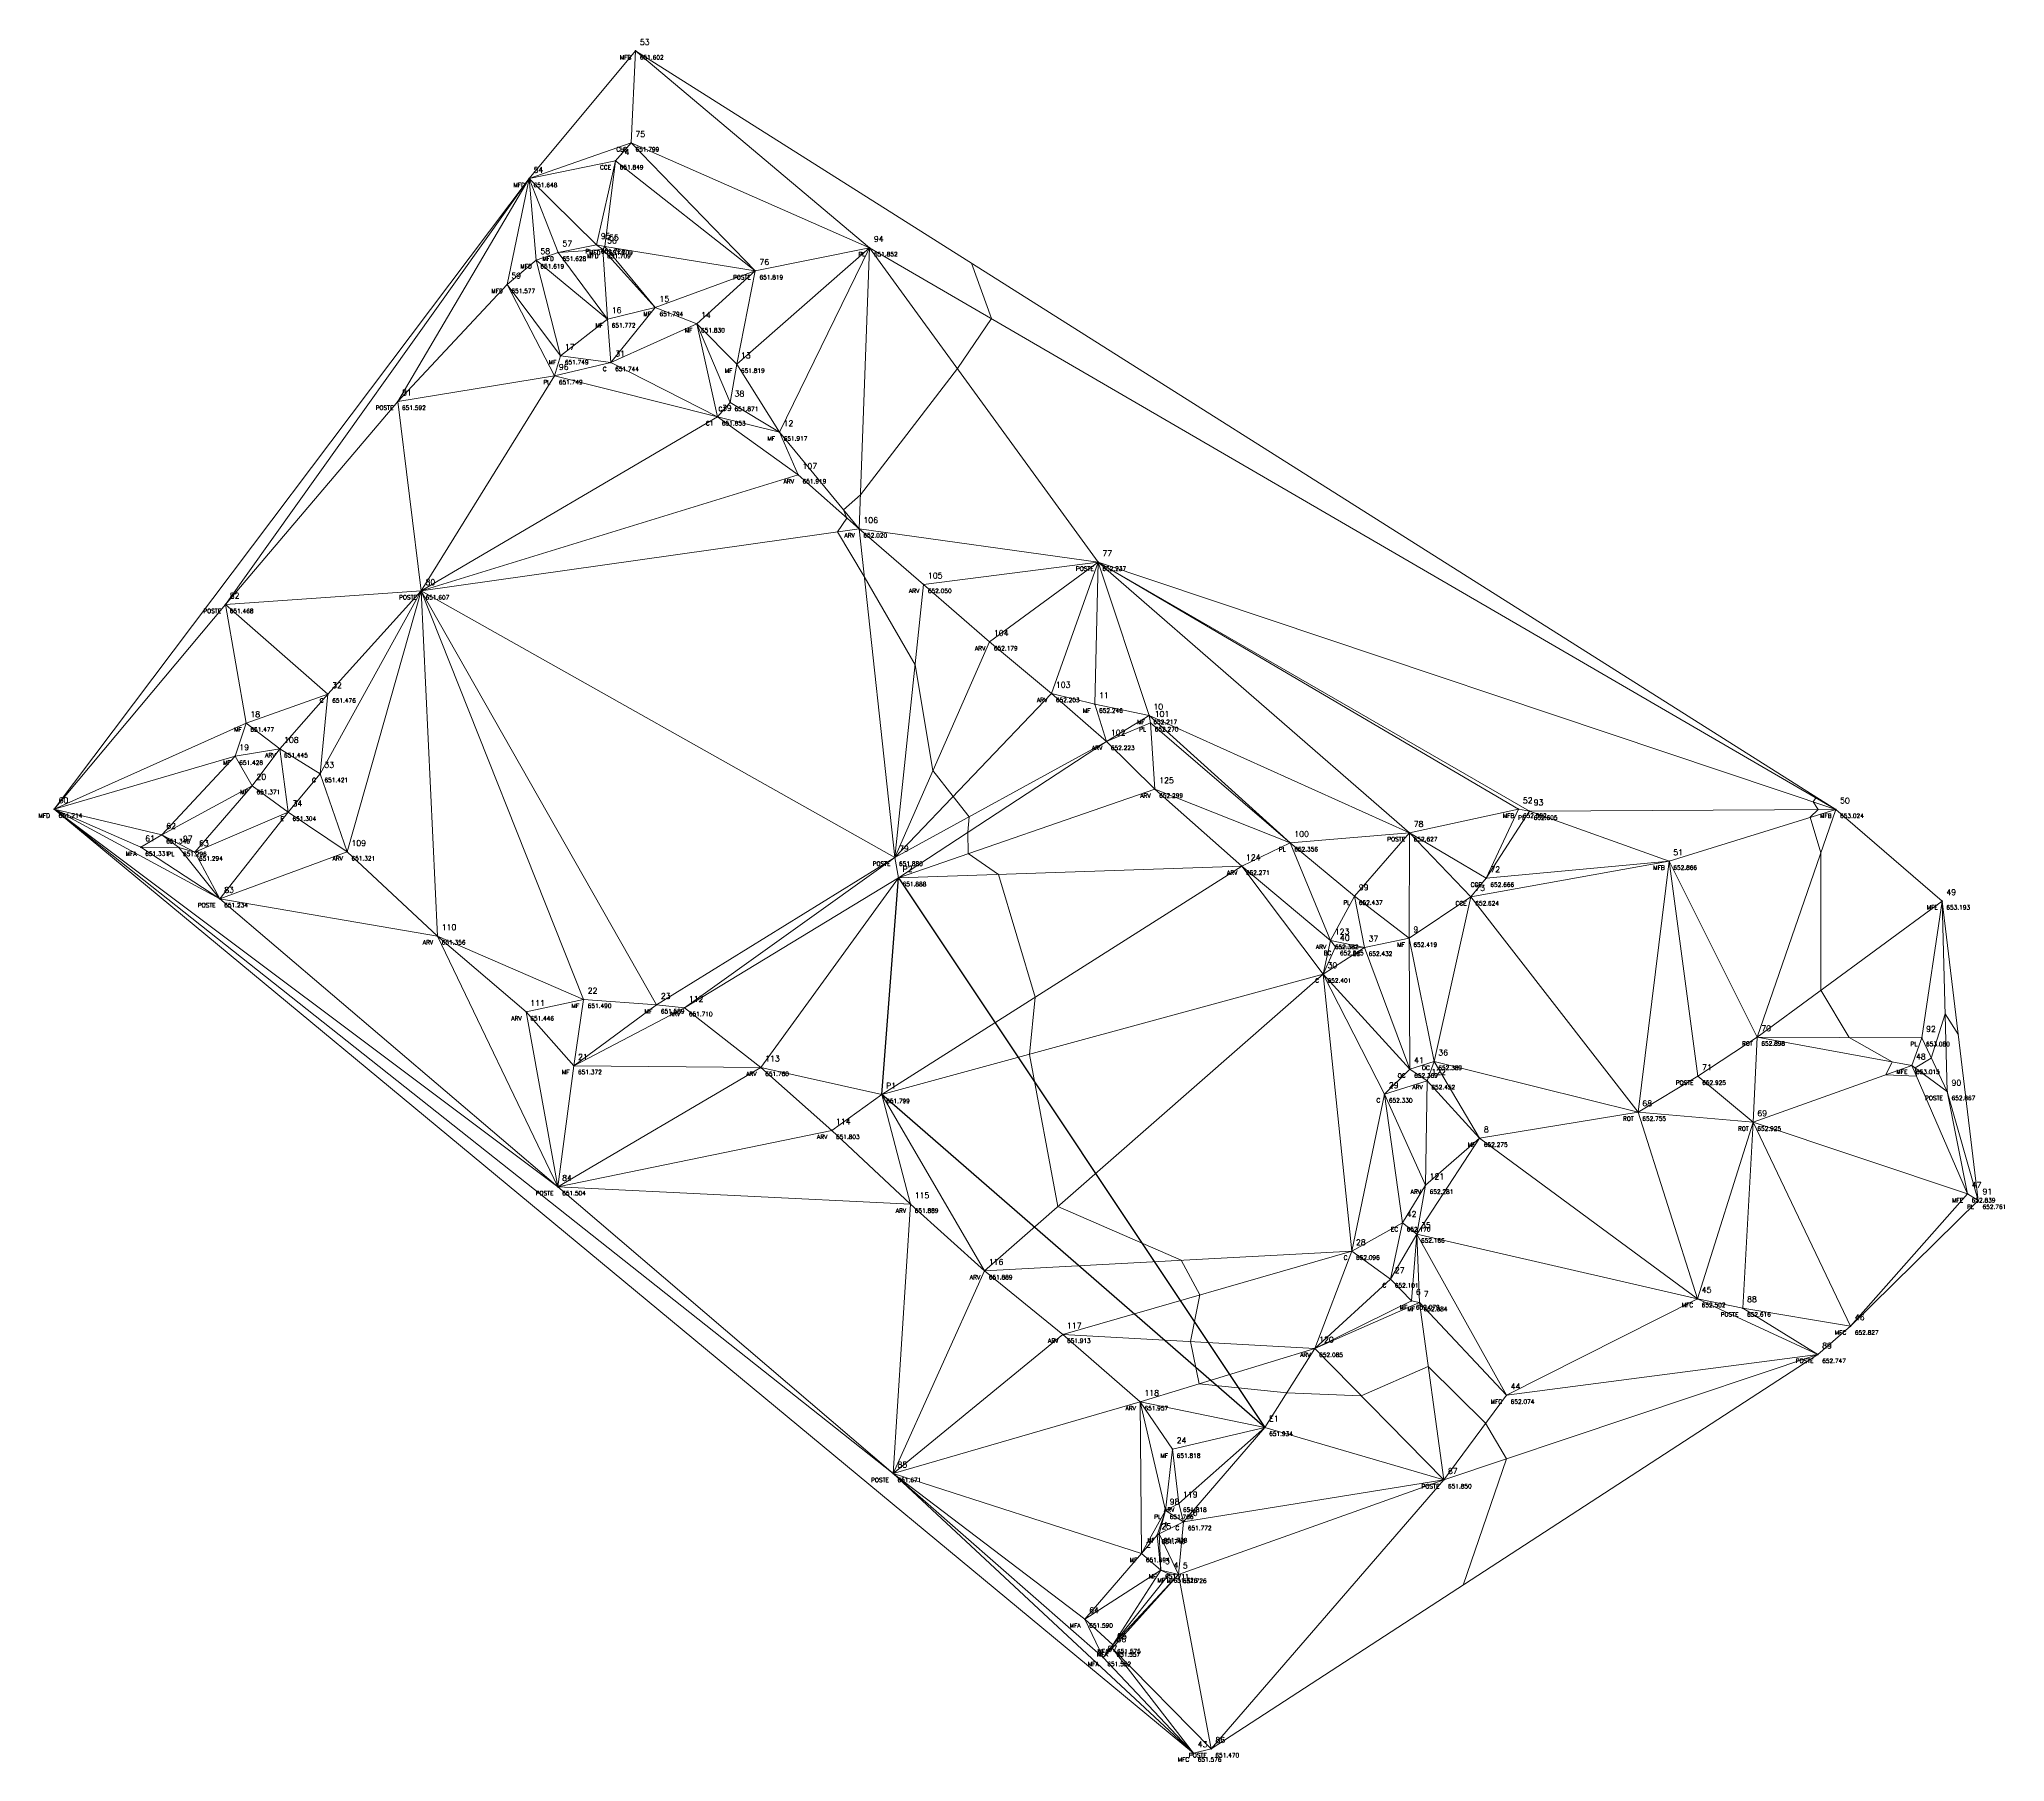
# Model space of a CAD drawing. Extents: x 721935 to 722073, y 7702612 to 7702733.
import ezdxf
from ezdxf.enums import TextEntityAlignment as Align

# ---------------------------------------------------------------- set-up
doc = ezdxf.new("R2010")
doc.units = 0
for name, color, linetype in [('TOPO_COTAS', 2, 'Continuous'), ('TOPO_DESCRICOES', 4, 'Continuous'), ('TOPO_FEICAO_ARV', 4, 'Continuous'), ('TOPO_FEICAO_BC', 4, 'Continuous'), ('TOPO_FEICAO_C', 4, 'Continuous'), ('TOPO_FEICAO_C1', 4, 'Continuous'), ('TOPO_FEICAO_CCE', 4, 'Continuous'), ('TOPO_FEICAO_CLS', 4, 'Continuous'), ('TOPO_FEICAO_E', 4, 'Continuous'), ('TOPO_FEICAO_EC', 4, 'Continuous'), ('TOPO_FEICAO_MF', 4, 'Continuous'), ('TOPO_FEICAO_MFA', 4, 'Continuous'), ('TOPO_FEICAO_MFB', 4, 'Continuous'), ('TOPO_FEICAO_MFC', 4, 'Continuous'), ('TOPO_FEICAO_MFD', 4, 'Continuous'), ('TOPO_FEICAO_MFE', 4, 'Continuous'), ('TOPO_FEICAO_OC', 4, 'Continuous'), ('TOPO_FEICAO_PL', 4, 'Continuous'), ('TOPO_FEICAO_POSTE', 4, 'Continuous'), ('TOPO_FEICAO_ROT', 4, 'Continuous'), ('TOPO_IRRADIACOES', 3, 'Continuous'), ('TOPO_NOMES', 9, 'Continuous'), ('TOPO_POLIGONAL', 1, 'Continuous')]:
    doc.layers.add(name, color=color, linetype=linetype)
doc.layers.add('TOPO_CURVAS_SECUNDARIAS', color=8, linetype='Continuous', lineweight=13)
doc.layers.add('TOPO_TIN_ARESTAS', color=8, linetype='Continuous', lineweight=13)
doc.styles.get("Standard").update_dxf_attribs({"font": 'simplex.shx'})

msp = doc.modelspace()

# ---------------------------------------------------------------- linework, layer by layer
at = {"layer": 'TOPO_CURVAS_SECUNDARIAS'}
for points, elevation in [([(722000.08, 7702717.64), (722001.48, 7702713.75), (721999.08, 7702710.25), (721992.26, 7702701.35), (721991.07, 7702700.3), (721991.31, 7702699.72), (721990.66, 7702698.75), (721992.53, 7702695.62), (721996.11, 7702689.41), (721997.36, 7702681.97), (721998.78, 7702680.15), (721999.9, 7702678.73), (721999.82, 7702677.64), (721999.85, 7702676.13), (722001.97, 7702674.67), (722004.55, 7702666.03), (722004.15, 7702662.02), (722006.15, 7702651.32), (722014.82, 7702647.54), (722016.14, 7702645.11), (722015.49, 7702641.83), (722016.1, 7702638.86), (722022.25, 7702638.22), (722027.49, 7702638.02), (722032.19, 7702640.08), (722036.24, 7702636.08), (722037.71, 7702633.58), (722034.65, 7702624.69)], 652), ([(722059.44, 7702680.14), (722059.47, 7702680.05), (722059.28, 7702679.77), (722059.63, 7702679.24), (722059.07, 7702678.69), (722059.81, 7702676.18), (722059.82, 7702666.53), (722061.81, 7702663.21), (722064.84, 7702661.49), (722064.4, 7702660.59), (722066.54, 7702660.49), (722066.46, 7702661.06), (722067.59, 7702661.76), (722068.56, 7702664.86), (722069.49, 7702663.4)], 653)]:
    msp.add_lwpolyline(points, dxfattribs=dict(at, elevation=elevation))
at = {"layer": 'TOPO_FEICAO_ARV'}
for p in [(721987.89, 7702702.76, 651.92), (721992.17, 7702698.96, 652.02), (721996.71, 7702695.06, 652.05), (722001.35, 7702691.02, 652.18), (722005.71, 7702687.38, 652.2), (721951.42, 7702683.5, 651.45), (722009.58, 7702684.02, 652.22), (722012.98, 7702680.66, 652.3), (721956.16, 7702676.25, 651.32), (722019.08, 7702675.24, 652.27), (721962.51, 7702670.34, 651.36), (722025.33, 7702670.03, 652.38), (721979.89, 7702665.3, 651.71), (721968.74, 7702665, 651.45), (721985.26, 7702661.1, 651.76), (722032.12, 7702660.16, 652.45), (721990.24, 7702656.67, 651.8), (722032, 7702652.81, 652.28), (721995.78, 7702651.48, 651.89), (722000.99, 7702646.8, 651.89), (722006.49, 7702642.33, 651.91), (722024.23, 7702641.34, 652.08), (722011.94, 7702637.59, 651.96), (722014.65, 7702630.45, 651.82)]:
    msp.add_point(p, dxfattribs=at)
at = {"layer": 'TOPO_FEICAO_BC'}
msp.add_point((722025.69, 7702669.59, 652.35), dxfattribs=at)
at = {"layer": 'TOPO_FEICAO_C'}
for p in [(721974.71, 7702710.66, 651.74), (721954.8, 7702687.35, 651.48), (721954.26, 7702681.75, 651.42), (722024.82, 7702667.66, 652.4), (722029.13, 7702659.23, 652.33), (722026.82, 7702648.18, 652.1), (722029.55, 7702646.22, 652.1), (722014.99, 7702629.16, 651.77)]:
    msp.add_point(p, dxfattribs=at)
at = {"layer": 'TOPO_FEICAO_C1'}
for p in [(721982.22, 7702706.84, 651.85), (721983.11, 7702707.85, 651.87)]:
    msp.add_point(p, dxfattribs=at)
at = {"layer": 'TOPO_FEICAO_CCE'}
for p in [(721975.03, 7702724.84, 651.85), (722036.27, 7702674.4, 652.67), (722035.21, 7702673.09, 652.62)]:
    msp.add_point(p, dxfattribs=at)
at = {"layer": 'TOPO_FEICAO_CLS'}
msp.add_point((721976.14, 7702726.1, 651.8), dxfattribs=at)
at = {"layer": 'TOPO_FEICAO_E'}
msp.add_point((721952.01, 7702679.04, 651.3), dxfattribs=at)
at = {"layer": 'TOPO_FEICAO_EC'}
for p in [(722027.71, 7702669.54, 652.43), (722030.39, 7702650.17, 652.17)]:
    msp.add_point(p, dxfattribs=at)
at = {"layer": 'TOPO_FEICAO_MF'}
for p in [(721974.47, 7702713.72, 651.77), (721977.83, 7702714.52, 651.79), (721980.75, 7702713.38, 651.83), (721971.17, 7702711.14, 651.75), (721983.56, 7702710.54, 651.82), (721986.56, 7702705.77, 651.92), (722008.75, 7702686.64, 652.25), (722012.57, 7702685.84, 652.22), (721949.05, 7702685.31, 651.48), (721948.27, 7702682.98, 651.43), (721949.48, 7702680.91, 651.37), (722030.86, 7702670.18, 652.42), (721972.78, 7702665.88, 651.49), (721977.92, 7702665.5, 651.59), (721972.1, 7702661.22, 651.37), (722035.82, 7702656.12, 652.28), (722031.03, 7702644.69, 652.08), (722031.58, 7702644.56, 652.08), (722014.21, 7702634.25, 651.82), (722013.28, 7702628.3, 651.74), (722012.04, 7702626.92, 651.69), (722013.39, 7702625.76, 651.71), (722013.99, 7702625.48, 651.73), (722014.64, 7702625.45, 651.73)]:
    msp.add_point(p, dxfattribs=at)
at = {"layer": 'TOPO_FEICAO_MFA'}
for p in [(721941.65, 7702676.58, 651.33), (722008.05, 7702622.31, 651.59), (722009.33, 7702619.6, 651.55), (722009.97, 7702620.27, 651.56), (722010.01, 7702620.49, 651.57)]:
    msp.add_point(p, dxfattribs=at)
at = {"layer": 'TOPO_FEICAO_MFB'}
for p in [(721976.45, 7702732.57, 651.6), (722038.56, 7702679.25, 652.59), (722060.87, 7702679.24, 653.02), (722049.14, 7702675.6, 652.87)]:
    msp.add_point(p, dxfattribs=at)
at = {"layer": 'TOPO_FEICAO_MFC'}
for p in [(722051.14, 7702644.84, 652.5), (722061.91, 7702642.91, 652.83), (722037.7, 7702638.05, 652.07), (722015.69, 7702612.89, 651.58)]:
    msp.add_point(p, dxfattribs=at)
at = {"layer": 'TOPO_FEICAO_MFD'}
for p in [(721968.97, 7702723.59, 651.65), (721969.45, 7702717.87, 651.62), (721971, 7702718.41, 651.63), (721974.14, 7702718.61, 651.71), (721974.28, 7702718.83, 651.71), (721967.41, 7702716.15, 651.58), (721935.56, 7702679.26, 651.21)]:
    msp.add_point(p, dxfattribs=at)
at = {"layer": 'TOPO_FEICAO_MFE'}
for p in [(722068.35, 7702672.8, 653.19), (722066.21, 7702661.24, 653.01), (722070.13, 7702652.21, 652.84)]:
    msp.add_point(p, dxfattribs=at)
at = {"layer": 'TOPO_FEICAO_OC'}
for p in [(722030.91, 7702660.98, 652.37), (722032.61, 7702661.52, 652.39)]:
    msp.add_point(p, dxfattribs=at)
at = {"layer": 'TOPO_FEICAO_PL'}
for p in [(721973.7, 7702718.93, 651.72), (721992.91, 7702718.73, 651.85), (721970.75, 7702709.73, 651.75), (722012.66, 7702685.33, 652.27), (722039.32, 7702679.11, 652.6), (721944.31, 7702676.56, 651.3), (722022.48, 7702676.89, 652.36), (722027.02, 7702673.14, 652.44), (722066.92, 7702663.19, 653.08), (722070.89, 7702651.75, 652.76), (722013.72, 7702629.95, 651.77)]:
    msp.add_point(p, dxfattribs=at)
at = {"layer": 'TOPO_FEICAO_POSTE'}
for p in [(721984.86, 7702717.11, 651.82), (721959.72, 7702707.93, 651.59), (722008.98, 7702696.62, 652.24), (721961.37, 7702694.6, 651.61), (721947.6, 7702693.64, 651.47), (722030.88, 7702677.6, 652.63), (721994.68, 7702675.87, 651.88), (721947.21, 7702672.96, 651.23), (722051.17, 7702660.48, 652.93), (722068.71, 7702659.4, 652.87), (721970.98, 7702652.71, 651.5), (722054.33, 7702644.18, 652.62), (722059.61, 7702640.92, 652.75), (721994.57, 7702632.54, 651.67), (722033.29, 7702632.1, 651.85), (722016.93, 7702613.19, 651.47)]:
    msp.add_point(p, dxfattribs=at)
at = {"layer": 'TOPO_FEICAO_ROT'}
for p in [(722055.33, 7702663.23, 652.9), (722046.96, 7702657.95, 652.76), (722055.05, 7702657.25, 652.92)]:
    msp.add_point(p, dxfattribs=at)
at = {"layer": 'TOPO_IRRADIACOES'}
for p in [(721943.13, 7702677.45, 651.35), (721945.44, 7702676.24, 651.29), (722031.39, 7702649.38, 652.17), (722013.14, 7702628.21, 651.74)]:
    msp.add_point(p, dxfattribs=at)
at = {"layer": 'TOPO_POLIGONAL'}
for p, q in [((721993.77, 7702659.19, 651.8), (721994.93, 7702674.44, 651.89)), ((721994.93, 7702674.44, 651.89), (722020.71, 7702635.79, 651.93)), ((722020.71, 7702635.79, 651.93), (721993.77, 7702659.19, 651.8))]:
    msp.add_line(p, q, dxfattribs=at)
for p in [(721994.93, 7702674.44, 651.89), (721993.77, 7702659.19, 651.8), (722020.71, 7702635.79, 651.93), (722020.71, 7702635.79, 651.93)]:
    msp.add_point(p, dxfattribs=at)
at = {"layer": 'TOPO_TIN_ARESTAS'}
for p, q in [((721976.45, 7702732.57, 651.6), (721968.97, 7702723.59, 651.65)), ((721976.14, 7702726.1, 651.8), (721976.45, 7702732.57, 651.6)), ((721992.91, 7702718.73, 651.85), (721976.45, 7702732.57, 651.6)), ((722060.87, 7702679.24, 653.02), (721976.45, 7702732.57, 651.6)), ((721976.14, 7702726.1, 651.8), (721968.97, 7702723.59, 651.65)), ((721976.14, 7702726.1, 651.8), (721975.03, 7702724.84, 651.85)), ((721976.14, 7702726.1, 651.8), (721984.86, 7702717.11, 651.82)), ((721992.91, 7702718.73, 651.85), (721976.14, 7702726.1, 651.8)), ((721975.03, 7702724.84, 651.85), (721968.97, 7702723.59, 651.65)), ((721975.03, 7702724.84, 651.85), (721973.7, 7702718.93, 651.72)), ((721974.28, 7702718.83, 651.71), (721975.03, 7702724.84, 651.85)), ((721975.03, 7702724.84, 651.85), (721984.86, 7702717.11, 651.82)), ((721968.97, 7702723.59, 651.65), (721935.56, 7702679.26, 651.21)), ((721968.97, 7702723.59, 651.65), (721947.6, 7702693.64, 651.47)), ((721968.97, 7702723.59, 651.65), (721959.72, 7702707.93, 651.59)), ((721967.41, 7702716.15, 651.58), (721968.97, 7702723.59, 651.65)), ((721971, 7702718.41, 651.63), (721968.97, 7702723.59, 651.65)), ((721968.97, 7702723.59, 651.65), (721969.45, 7702717.87, 651.62)), ((721973.7, 7702718.93, 651.72), (721968.97, 7702723.59, 651.65)), ((721969.45, 7702717.87, 651.62), (721967.41, 7702716.15, 651.58)), ((721969.45, 7702717.87, 651.62), (721971, 7702718.41, 651.63)), ((721971.17, 7702711.14, 651.75), (721969.45, 7702717.87, 651.62)), ((721974.47, 7702713.72, 651.77), (721969.45, 7702717.87, 651.62)), ((721971, 7702718.41, 651.63), (721973.7, 7702718.93, 651.72)), ((721971, 7702718.41, 651.63), (721974.14, 7702718.61, 651.71)), ((721974.47, 7702713.72, 651.77), (721971, 7702718.41, 651.63)), ((721974.28, 7702718.83, 651.71), (721973.7, 7702718.93, 651.72)), ((721973.7, 7702718.93, 651.72), (721974.14, 7702718.61, 651.71)), ((721974.28, 7702718.83, 651.71), (721974.14, 7702718.61, 651.71)), ((721974.14, 7702718.61, 651.71), (721977.83, 7702714.52, 651.79)), ((721974.14, 7702718.61, 651.71), (721974.47, 7702713.72, 651.77)), ((721977.83, 7702714.52, 651.79), (721974.28, 7702718.83, 651.71)), ((721984.86, 7702717.11, 651.82), (721974.28, 7702718.83, 651.71)), ((721983.56, 7702710.54, 651.82), (721992.91, 7702718.73, 651.85)), ((721992.91, 7702718.73, 651.85), (721984.86, 7702717.11, 651.82)), ((721986.56, 7702705.77, 651.92), (721992.91, 7702718.73, 651.85)), ((721992.17, 7702698.96, 652.02), (721992.91, 7702718.73, 651.85)), ((722060.87, 7702679.24, 653.02), (721992.91, 7702718.73, 651.85)), ((721992.91, 7702718.73, 651.85), (722008.98, 7702696.62, 652.24)), ((721984.86, 7702717.11, 651.82), (721977.83, 7702714.52, 651.79)), ((721980.75, 7702713.38, 651.83), (721984.86, 7702717.11, 651.82)), ((721984.86, 7702717.11, 651.82), (721983.56, 7702710.54, 651.82)), ((721959.72, 7702707.93, 651.59), (721967.41, 7702716.15, 651.58)), ((721967.41, 7702716.15, 651.58), (721970.75, 7702709.73, 651.75)), ((721971.17, 7702711.14, 651.75), (721967.41, 7702716.15, 651.58)), ((721974.47, 7702713.72, 651.77), (721971.17, 7702711.14, 651.75)), ((721974.47, 7702713.72, 651.77), (721977.83, 7702714.52, 651.79)), ((721974.71, 7702710.66, 651.74), (721974.47, 7702713.72, 651.77)), ((721974.71, 7702710.66, 651.74), (721977.83, 7702714.52, 651.79)), ((721980.75, 7702713.38, 651.83), (721977.83, 7702714.52, 651.79)), ((721974.71, 7702710.66, 651.74), (721980.75, 7702713.38, 651.83)), ((721980.75, 7702713.38, 651.83), (721982.22, 7702706.84, 651.85)), ((721983.11, 7702707.85, 651.87), (721980.75, 7702713.38, 651.83)), ((721983.56, 7702710.54, 651.82), (721980.75, 7702713.38, 651.83)), ((721970.75, 7702709.73, 651.75), (721971.17, 7702711.14, 651.75)), ((721974.71, 7702710.66, 651.74), (721971.17, 7702711.14, 651.75)), ((721970.75, 7702709.73, 651.75), (721959.72, 7702707.93, 651.59)), ((721961.37, 7702694.6, 651.61), (721970.75, 7702709.73, 651.75)), ((721970.75, 7702709.73, 651.75), (721974.71, 7702710.66, 651.74)), ((721982.22, 7702706.84, 651.85), (721970.75, 7702709.73, 651.75)), ((721982.22, 7702706.84, 651.85), (721974.71, 7702710.66, 651.74)), ((721983.11, 7702707.85, 651.87), (721983.56, 7702710.54, 651.82)), ((721983.56, 7702710.54, 651.82), (721986.56, 7702705.77, 651.92)), ((721947.6, 7702693.64, 651.47), (721959.72, 7702707.93, 651.59)), ((721959.72, 7702707.93, 651.59), (721961.37, 7702694.6, 651.61)), ((721961.37, 7702694.6, 651.61), (721982.22, 7702706.84, 651.85)), ((721982.22, 7702706.84, 651.85), (721983.11, 7702707.85, 651.87)), ((721982.22, 7702706.84, 651.85), (721986.56, 7702705.77, 651.92)), ((721987.89, 7702702.76, 651.92), (721982.22, 7702706.84, 651.85)), ((721986.56, 7702705.77, 651.92), (721983.11, 7702707.85, 651.87)), ((721986.56, 7702705.77, 651.92), (721992.17, 7702698.96, 652.02)), ((721986.56, 7702705.77, 651.92), (721987.89, 7702702.76, 651.92)), ((721987.89, 7702702.76, 651.92), (721961.37, 7702694.6, 651.61)), ((721992.17, 7702698.96, 652.02), (721987.89, 7702702.76, 651.92)), ((721992.17, 7702698.96, 652.02), (721961.37, 7702694.6, 651.61)), ((721994.68, 7702675.87, 651.88), (721992.17, 7702698.96, 652.02)), ((721996.71, 7702695.06, 652.05), (721992.17, 7702698.96, 652.02)), ((721992.17, 7702698.96, 652.02), (722008.98, 7702696.62, 652.24)), ((721996.71, 7702695.06, 652.05), (722008.98, 7702696.62, 652.24)), ((722008.98, 7702696.62, 652.24), (722001.35, 7702691.02, 652.18)), ((722008.98, 7702696.62, 652.24), (722005.71, 7702687.38, 652.2)), ((722008.75, 7702686.64, 652.25), (722008.98, 7702696.62, 652.24)), ((722008.98, 7702696.62, 652.24), (722060.87, 7702679.24, 653.02)), ((722008.98, 7702696.62, 652.24), (722039.32, 7702679.11, 652.6)), ((722008.98, 7702696.62, 652.24), (722038.56, 7702679.25, 652.59)), ((722008.98, 7702696.62, 652.24), (722030.88, 7702677.6, 652.63)), ((722012.57, 7702685.84, 652.22), (722008.98, 7702696.62, 652.24)), ((721961.37, 7702694.6, 651.61), (721947.6, 7702693.64, 651.47)), ((721954.26, 7702681.75, 651.42), (721961.37, 7702694.6, 651.61)), ((721961.37, 7702694.6, 651.61), (721954.8, 7702687.35, 651.48)), ((721961.37, 7702694.6, 651.61), (721956.16, 7702676.25, 651.32)), ((721994.68, 7702675.87, 651.88), (721961.37, 7702694.6, 651.61)), ((721961.37, 7702694.6, 651.61), (721977.92, 7702665.5, 651.59)), ((721961.37, 7702694.6, 651.61), (721972.78, 7702665.88, 651.49)), ((721961.37, 7702694.6, 651.61), (721962.51, 7702670.34, 651.36)), ((721996.71, 7702695.06, 652.05), (721994.68, 7702675.87, 651.88)), ((722001.35, 7702691.02, 652.18), (721996.71, 7702695.06, 652.05)), ((721947.6, 7702693.64, 651.47), (721935.56, 7702679.26, 651.21)), ((721947.6, 7702693.64, 651.47), (721954.8, 7702687.35, 651.48)), ((721947.6, 7702693.64, 651.47), (721949.05, 7702685.31, 651.48)), ((722001.35, 7702691.02, 652.18), (721994.68, 7702675.87, 651.88)), ((722001.35, 7702691.02, 652.18), (722005.71, 7702687.38, 652.2)), ((721954.8, 7702687.35, 651.48), (721949.05, 7702685.31, 651.48)), ((721951.42, 7702683.5, 651.45), (721954.8, 7702687.35, 651.48)), ((721954.26, 7702681.75, 651.42), (721954.8, 7702687.35, 651.48)), ((721994.68, 7702675.87, 651.88), (722005.71, 7702687.38, 652.2)), ((722005.71, 7702687.38, 652.2), (722008.75, 7702686.64, 652.25)), ((722009.58, 7702684.02, 652.22), (722005.71, 7702687.38, 652.2)), ((722009.58, 7702684.02, 652.22), (722008.75, 7702686.64, 652.25)), ((722012.57, 7702685.84, 652.22), (722008.75, 7702686.64, 652.25)), ((722012.57, 7702685.84, 652.22), (722009.58, 7702684.02, 652.22)), ((722022.48, 7702676.89, 652.36), (722012.57, 7702685.84, 652.22)), ((722012.57, 7702685.84, 652.22), (722012.66, 7702685.33, 652.27)), ((722030.88, 7702677.6, 652.63), (722012.57, 7702685.84, 652.22)), ((721949.05, 7702685.31, 651.48), (721935.56, 7702679.26, 651.21)), ((721949.05, 7702685.31, 651.48), (721948.27, 7702682.98, 651.43)), ((721951.42, 7702683.5, 651.45), (721949.05, 7702685.31, 651.48)), ((722012.66, 7702685.33, 652.27), (722009.58, 7702684.02, 652.22)), ((722012.66, 7702685.33, 652.27), (722022.48, 7702676.89, 652.36)), ((722012.98, 7702680.66, 652.3), (722012.66, 7702685.33, 652.27)), ((721951.42, 7702683.5, 651.45), (721948.27, 7702682.98, 651.43)), ((721949.48, 7702680.91, 651.37), (721951.42, 7702683.5, 651.45)), ((721951.42, 7702683.5, 651.45), (721954.26, 7702681.75, 651.42)), ((721952.01, 7702679.04, 651.3), (721951.42, 7702683.5, 651.45)), ((721994.68, 7702675.87, 651.88), (722009.58, 7702684.02, 652.22)), ((721994.93, 7702674.44, 651.89), (722009.58, 7702684.02, 652.22)), ((722012.98, 7702680.66, 652.3), (722009.58, 7702684.02, 652.22)), ((721935.56, 7702679.26, 651.21), (721948.27, 7702682.98, 651.43)), ((721943.13, 7702677.45, 651.35), (721948.27, 7702682.98, 651.43)), ((721948.27, 7702682.98, 651.43), (721949.48, 7702680.91, 651.37)), ((721954.26, 7702681.75, 651.42), (721952.01, 7702679.04, 651.3)), ((721956.16, 7702676.25, 651.32), (721954.26, 7702681.75, 651.42)), ((721949.48, 7702680.91, 651.37), (721943.13, 7702677.45, 651.35)), ((721949.48, 7702680.91, 651.37), (721945.44, 7702676.24, 651.29)), ((721952.01, 7702679.04, 651.3), (721949.48, 7702680.91, 651.37)), ((721994.93, 7702674.44, 651.89), (722012.98, 7702680.66, 652.3)), ((722019.08, 7702675.24, 652.27), (722012.98, 7702680.66, 652.3)), ((722022.48, 7702676.89, 652.36), (722012.98, 7702680.66, 652.3)), ((721994.57, 7702632.54, 651.67), (721935.56, 7702679.26, 651.21)), ((721935.56, 7702679.26, 651.21), (722015.69, 7702612.89, 651.58)), ((721970.98, 7702652.71, 651.5), (721935.56, 7702679.26, 651.21)), ((721941.65, 7702676.58, 651.33), (721935.56, 7702679.26, 651.21)), ((721935.56, 7702679.26, 651.21), (721947.21, 7702672.96, 651.23)), ((721943.13, 7702677.45, 651.35), (721935.56, 7702679.26, 651.21)), ((721952.01, 7702679.04, 651.3), (721945.44, 7702676.24, 651.29)), ((721952.01, 7702679.04, 651.3), (721947.21, 7702672.96, 651.23)), ((721956.16, 7702676.25, 651.32), (721952.01, 7702679.04, 651.3)), ((722030.88, 7702677.6, 652.63), (722038.56, 7702679.25, 652.59)), ((722036.27, 7702674.4, 652.67), (722038.56, 7702679.25, 652.59)), ((722036.27, 7702674.4, 652.67), (722039.32, 7702679.11, 652.6)), ((722038.56, 7702679.25, 652.59), (722039.32, 7702679.11, 652.6)), ((722039.32, 7702679.11, 652.6), (722060.87, 7702679.24, 653.02)), ((722039.32, 7702679.11, 652.6), (722049.14, 7702675.6, 652.87)), ((722049.14, 7702675.6, 652.87), (722060.87, 7702679.24, 653.02)), ((722060.87, 7702679.24, 653.02), (722055.33, 7702663.23, 652.9)), ((722068.35, 7702672.8, 653.19), (722060.87, 7702679.24, 653.02)), ((722022.48, 7702676.89, 652.36), (722030.88, 7702677.6, 652.63)), ((722027.02, 7702673.14, 652.44), (722030.88, 7702677.6, 652.63)), ((722030.88, 7702677.6, 652.63), (722030.86, 7702670.18, 652.42)), ((722030.88, 7702677.6, 652.63), (722036.27, 7702674.4, 652.67)), ((722035.21, 7702673.09, 652.62), (722030.88, 7702677.6, 652.63)), ((721941.65, 7702676.58, 651.33), (721943.13, 7702677.45, 651.35)), ((721947.21, 7702672.96, 651.23), (721941.65, 7702676.58, 651.33)), ((721944.31, 7702676.56, 651.3), (721941.65, 7702676.58, 651.33)), ((721944.31, 7702676.56, 651.3), (721943.13, 7702677.45, 651.35)), ((721945.44, 7702676.24, 651.29), (721943.13, 7702677.45, 651.35)), ((721944.31, 7702676.56, 651.3), (721947.21, 7702672.96, 651.23)), ((721945.44, 7702676.24, 651.29), (721944.31, 7702676.56, 651.3)), ((721945.44, 7702676.24, 651.29), (721947.21, 7702672.96, 651.23)), ((721947.21, 7702672.96, 651.23), (721956.16, 7702676.25, 651.32)), ((721962.51, 7702670.34, 651.36), (721956.16, 7702676.25, 651.32)), ((722019.08, 7702675.24, 652.27), (722022.48, 7702676.89, 652.36)), ((722022.48, 7702676.89, 652.36), (722027.02, 7702673.14, 652.44)), ((722022.48, 7702676.89, 652.36), (722025.33, 7702670.03, 652.38)), ((721994.68, 7702675.87, 651.88), (721977.92, 7702665.5, 651.59)), ((721979.89, 7702665.3, 651.71), (721994.68, 7702675.87, 651.88)), ((721993.77, 7702659.19, 651.8), (722019.08, 7702675.24, 652.27)), ((721994.93, 7702674.44, 651.89), (721994.68, 7702675.87, 651.88)), ((722019.08, 7702675.24, 652.27), (721994.93, 7702674.44, 651.89)), ((722024.82, 7702667.66, 652.4), (722019.08, 7702675.24, 652.27)), ((722025.33, 7702670.03, 652.38), (722019.08, 7702675.24, 652.27)), ((722035.21, 7702673.09, 652.62), (722049.14, 7702675.6, 652.87)), ((722036.27, 7702674.4, 652.67), (722049.14, 7702675.6, 652.87)), ((722049.14, 7702675.6, 652.87), (722046.96, 7702657.95, 652.76)), ((722051.17, 7702660.48, 652.93), (722049.14, 7702675.6, 652.87)), ((722049.14, 7702675.6, 652.87), (722055.33, 7702663.23, 652.9)), ((721979.89, 7702665.3, 651.71), (721994.93, 7702674.44, 651.89)), ((721994.93, 7702674.44, 651.89), (721985.26, 7702661.1, 651.76)), ((721993.77, 7702659.19, 651.8), (721994.93, 7702674.44, 651.89)), ((722036.27, 7702674.4, 652.67), (722035.21, 7702673.09, 652.62)), ((721947.21, 7702672.96, 651.23), (721962.51, 7702670.34, 651.36)), ((721947.21, 7702672.96, 651.23), (721970.98, 7702652.71, 651.5)), ((722027.02, 7702673.14, 652.44), (722025.33, 7702670.03, 652.38)), ((722027.02, 7702673.14, 652.44), (722027.71, 7702669.54, 652.43)), ((722030.86, 7702670.18, 652.42), (722027.02, 7702673.14, 652.44)), ((722035.21, 7702673.09, 652.62), (722030.86, 7702670.18, 652.42)), ((722032.61, 7702661.52, 652.39), (722035.21, 7702673.09, 652.62)), ((722035.21, 7702673.09, 652.62), (722046.96, 7702657.95, 652.76)), ((722055.33, 7702663.23, 652.9), (722068.35, 7702672.8, 653.19)), ((722068.35, 7702672.8, 653.19), (722066.92, 7702663.19, 653.08)), ((722070.89, 7702651.75, 652.76), (722068.35, 7702672.8, 653.19)), ((722068.35, 7702672.8, 653.19), (722068.71, 7702659.4, 652.87)), ((721968.74, 7702665, 651.45), (721962.51, 7702670.34, 651.36)), ((721962.51, 7702670.34, 651.36), (721970.98, 7702652.71, 651.5)), ((721972.78, 7702665.88, 651.49), (721962.51, 7702670.34, 651.36)), ((722024.82, 7702667.66, 652.4), (722025.33, 7702670.03, 652.38)), ((722025.69, 7702669.59, 652.35), (722024.82, 7702667.66, 652.4)), ((722024.82, 7702667.66, 652.4), (722027.71, 7702669.54, 652.43)), ((722025.33, 7702670.03, 652.38), (722025.69, 7702669.59, 652.35)), ((722027.71, 7702669.54, 652.43), (722025.33, 7702670.03, 652.38)), ((722025.69, 7702669.59, 652.35), (722027.71, 7702669.54, 652.43)), ((722027.71, 7702669.54, 652.43), (722030.86, 7702670.18, 652.42)), ((722027.71, 7702669.54, 652.43), (722030.91, 7702660.98, 652.37)), ((722030.91, 7702660.98, 652.37), (722030.86, 7702670.18, 652.42)), ((722030.86, 7702670.18, 652.42), (722032.61, 7702661.52, 652.39)), ((722024.82, 7702667.66, 652.4), (721993.77, 7702659.19, 651.8)), ((722000.99, 7702646.8, 651.89), (722024.82, 7702667.66, 652.4)), ((722024.82, 7702667.66, 652.4), (722030.91, 7702660.98, 652.37)), ((722026.82, 7702648.18, 652.1), (722024.82, 7702667.66, 652.4)), ((722024.82, 7702667.66, 652.4), (722029.13, 7702659.23, 652.33)), ((721968.74, 7702665, 651.45), (721972.78, 7702665.88, 651.49)), ((721972.78, 7702665.88, 651.49), (721972.1, 7702661.22, 651.37)), ((721977.92, 7702665.5, 651.59), (721972.1, 7702661.22, 651.37)), ((721972.1, 7702661.22, 651.37), (721979.89, 7702665.3, 651.71)), ((721977.92, 7702665.5, 651.59), (721972.78, 7702665.88, 651.49)), ((721977.92, 7702665.5, 651.59), (721979.89, 7702665.3, 651.71)), ((721979.89, 7702665.3, 651.71), (721985.26, 7702661.1, 651.76)), ((721970.98, 7702652.71, 651.5), (721968.74, 7702665, 651.45)), ((721968.74, 7702665, 651.45), (721972.1, 7702661.22, 651.37)), ((722055.33, 7702663.23, 652.9), (722051.17, 7702660.48, 652.93)), ((722055.33, 7702663.23, 652.9), (722055.05, 7702657.25, 652.92)), ((722066.92, 7702663.19, 653.08), (722055.33, 7702663.23, 652.9)), ((722055.33, 7702663.23, 652.9), (722066.21, 7702661.24, 653.01)), ((722066.21, 7702661.24, 653.01), (722066.92, 7702663.19, 653.08)), ((722066.92, 7702663.19, 653.08), (722068.71, 7702659.4, 652.87)), ((721972.1, 7702661.22, 651.37), (721970.98, 7702652.71, 651.5)), ((721970.98, 7702652.71, 651.5), (721985.26, 7702661.1, 651.76)), ((721985.26, 7702661.1, 651.76), (721972.1, 7702661.22, 651.37)), ((721985.26, 7702661.1, 651.76), (721993.77, 7702659.19, 651.8)), ((721985.26, 7702661.1, 651.76), (721990.24, 7702656.67, 651.8)), ((722029.13, 7702659.23, 652.33), (722030.91, 7702660.98, 652.37)), ((722030.91, 7702660.98, 652.37), (722032.61, 7702661.52, 652.39)), ((722030.91, 7702660.98, 652.37), (722032.12, 7702660.16, 652.45)), ((722032.12, 7702660.16, 652.45), (722032.61, 7702661.52, 652.39)), ((722032.61, 7702661.52, 652.39), (722046.96, 7702657.95, 652.76)), ((722032.61, 7702661.52, 652.39), (722035.82, 7702656.12, 652.28)), ((722066.21, 7702661.24, 653.01), (722055.05, 7702657.25, 652.92)), ((722070.13, 7702652.21, 652.84), (722066.21, 7702661.24, 653.01)), ((722066.21, 7702661.24, 653.01), (722068.71, 7702659.4, 652.87)), ((722032.12, 7702660.16, 652.45), (722029.13, 7702659.23, 652.33)), ((722032, 7702652.81, 652.28), (722032.12, 7702660.16, 652.45)), ((722032.12, 7702660.16, 652.45), (722035.82, 7702656.12, 652.28)), ((722051.17, 7702660.48, 652.93), (722046.96, 7702657.95, 652.76)), ((722051.17, 7702660.48, 652.93), (722055.05, 7702657.25, 652.92)), ((721990.24, 7702656.67, 651.8), (721993.77, 7702659.19, 651.8)), ((721993.77, 7702659.19, 651.8), (722000.99, 7702646.8, 651.89)), ((721993.77, 7702659.19, 651.8), (721995.78, 7702651.48, 651.89)), ((722029.13, 7702659.23, 652.33), (722026.82, 7702648.18, 652.1)), ((722032, 7702652.81, 652.28), (722029.13, 7702659.23, 652.33)), ((722029.13, 7702659.23, 652.33), (722030.39, 7702650.17, 652.17)), ((722068.71, 7702659.4, 652.87), (722070.89, 7702651.75, 652.76)), ((722070.13, 7702652.21, 652.84), (722068.71, 7702659.4, 652.87)), ((722046.96, 7702657.95, 652.76), (722035.82, 7702656.12, 652.28)), ((722046.96, 7702657.95, 652.76), (722055.05, 7702657.25, 652.92)), ((722046.96, 7702657.95, 652.76), (722051.14, 7702644.84, 652.5)), ((722055.05, 7702657.25, 652.92), (722051.14, 7702644.84, 652.5)), ((722054.33, 7702644.18, 652.62), (722055.05, 7702657.25, 652.92)), ((722055.05, 7702657.25, 652.92), (722070.13, 7702652.21, 652.84)), ((722055.05, 7702657.25, 652.92), (722061.91, 7702642.91, 652.83)), ((721990.24, 7702656.67, 651.8), (721970.98, 7702652.71, 651.5)), ((721995.78, 7702651.48, 651.89), (721990.24, 7702656.67, 651.8)), ((722035.82, 7702656.12, 652.28), (722031.39, 7702649.38, 652.17)), ((722035.82, 7702656.12, 652.28), (722032, 7702652.81, 652.28)), ((722051.14, 7702644.84, 652.5), (722035.82, 7702656.12, 652.28)), ((721970.98, 7702652.71, 651.5), (721995.78, 7702651.48, 651.89)), ((721970.98, 7702652.71, 651.5), (721994.57, 7702632.54, 651.67)), ((722030.39, 7702650.17, 652.17), (722032, 7702652.81, 652.28)), ((722031.39, 7702649.38, 652.17), (722032, 7702652.81, 652.28)), ((721994.57, 7702632.54, 651.67), (721995.78, 7702651.48, 651.89)), ((722000.99, 7702646.8, 651.89), (721995.78, 7702651.48, 651.89)), ((722061.91, 7702642.91, 652.83), (722070.13, 7702652.21, 652.84)), ((722061.91, 7702642.91, 652.83), (722070.89, 7702651.75, 652.76)), ((722070.13, 7702652.21, 652.84), (722070.89, 7702651.75, 652.76)), ((722030.39, 7702650.17, 652.17), (722026.82, 7702648.18, 652.1)), ((722030.39, 7702650.17, 652.17), (722029.55, 7702646.22, 652.1)), ((722031.39, 7702649.38, 652.17), (722030.39, 7702650.17, 652.17)), ((722029.55, 7702646.22, 652.1), (722031.39, 7702649.38, 652.17)), ((722031.03, 7702644.69, 652.08), (722031.39, 7702649.38, 652.17)), ((722031.39, 7702649.38, 652.17), (722051.14, 7702644.84, 652.5)), ((722031.39, 7702649.38, 652.17), (722037.7, 7702638.05, 652.07)), ((722031.39, 7702649.38, 652.17), (722031.58, 7702644.56, 652.08)), ((722026.82, 7702648.18, 652.1), (722000.99, 7702646.8, 651.89)), ((722006.49, 7702642.33, 651.91), (722026.82, 7702648.18, 652.1)), ((722024.23, 7702641.34, 652.08), (722026.82, 7702648.18, 652.1)), ((722026.82, 7702648.18, 652.1), (722029.55, 7702646.22, 652.1)), ((722000.99, 7702646.8, 651.89), (721994.57, 7702632.54, 651.67)), ((722006.49, 7702642.33, 651.91), (722000.99, 7702646.8, 651.89)), ((722024.23, 7702641.34, 652.08), (722029.55, 7702646.22, 652.1)), ((722029.55, 7702646.22, 652.1), (722031.03, 7702644.69, 652.08)), ((722024.23, 7702641.34, 652.08), (722031.03, 7702644.69, 652.08)), ((722031.58, 7702644.56, 652.08), (722024.23, 7702641.34, 652.08)), ((722031.03, 7702644.69, 652.08), (722031.58, 7702644.56, 652.08)), ((722031.58, 7702644.56, 652.08), (722037.7, 7702638.05, 652.07)), ((722033.29, 7702632.1, 651.85), (722031.58, 7702644.56, 652.08)), ((722037.7, 7702638.05, 652.07), (722051.14, 7702644.84, 652.5)), ((722054.33, 7702644.18, 652.62), (722051.14, 7702644.84, 652.5)), ((722051.14, 7702644.84, 652.5), (722059.61, 7702640.92, 652.75)), ((722059.61, 7702640.92, 652.75), (722054.33, 7702644.18, 652.62)), ((722054.33, 7702644.18, 652.62), (722061.91, 7702642.91, 652.83)), ((722006.49, 7702642.33, 651.91), (721994.57, 7702632.54, 651.67)), ((722011.94, 7702637.59, 651.96), (722006.49, 7702642.33, 651.91)), ((722024.23, 7702641.34, 652.08), (722006.49, 7702642.33, 651.91)), ((722059.61, 7702640.92, 652.75), (722061.91, 7702642.91, 652.83)), ((722011.94, 7702637.59, 651.96), (722024.23, 7702641.34, 652.08)), ((722016.93, 7702613.19, 651.47), (722059.61, 7702640.92, 652.75)), ((722024.23, 7702641.34, 652.08), (722020.71, 7702635.79, 651.93)), ((722024.23, 7702641.34, 652.08), (722033.29, 7702632.1, 651.85)), ((722033.29, 7702632.1, 651.85), (722059.61, 7702640.92, 652.75)), ((722037.7, 7702638.05, 652.07), (722059.61, 7702640.92, 652.75)), ((722011.94, 7702637.59, 651.96), (721994.57, 7702632.54, 651.67)), ((722012.04, 7702626.92, 651.69), (722011.94, 7702637.59, 651.96)), ((722020.71, 7702635.79, 651.93), (722011.94, 7702637.59, 651.96)), ((722011.94, 7702637.59, 651.96), (722014.21, 7702634.25, 651.82)), ((722013.72, 7702629.95, 651.77), (722011.94, 7702637.59, 651.96)), ((722033.29, 7702632.1, 651.85), (722037.7, 7702638.05, 652.07)), ((722014.21, 7702634.25, 651.82), (722020.71, 7702635.79, 651.93)), ((722014.65, 7702630.45, 651.82), (722020.71, 7702635.79, 651.93)), ((722020.71, 7702635.79, 651.93), (722014.99, 7702629.16, 651.77)), ((722020.71, 7702635.79, 651.93), (722033.29, 7702632.1, 651.85)), ((722013.72, 7702629.95, 651.77), (722014.21, 7702634.25, 651.82)), ((722014.65, 7702630.45, 651.82), (722014.21, 7702634.25, 651.82)), ((721994.57, 7702632.54, 651.67), (722012.04, 7702626.92, 651.69)), ((721994.57, 7702632.54, 651.67), (722008.05, 7702622.31, 651.59)), ((722015.69, 7702612.89, 651.58), (721994.57, 7702632.54, 651.67)), ((722009.33, 7702619.6, 651.55), (721994.57, 7702632.54, 651.67)), ((722033.29, 7702632.1, 651.85), (722014.64, 7702625.45, 651.73)), ((722014.99, 7702629.16, 651.77), (722033.29, 7702632.1, 651.85)), ((722016.93, 7702613.19, 651.47), (722033.29, 7702632.1, 651.85)), ((722012.04, 7702626.92, 651.69), (722013.72, 7702629.95, 651.77)), ((722013.72, 7702629.95, 651.77), (722013.14, 7702628.21, 651.74)), ((722013.72, 7702629.95, 651.77), (722013.28, 7702628.3, 651.74)), ((722014.99, 7702629.16, 651.77), (722013.28, 7702628.3, 651.74)), ((722014.65, 7702630.45, 651.82), (722013.72, 7702629.95, 651.77)), ((722013.72, 7702629.95, 651.77), (722014.99, 7702629.16, 651.77)), ((722014.64, 7702625.45, 651.73), (722014.99, 7702629.16, 651.77)), ((722014.99, 7702629.16, 651.77), (722014.65, 7702630.45, 651.82)), ((722012.04, 7702626.92, 651.69), (722013.14, 7702628.21, 651.74)), ((722013.14, 7702628.21, 651.74), (722013.28, 7702628.3, 651.74)), ((722013.14, 7702628.21, 651.74), (722013.39, 7702625.76, 651.71)), ((722014.64, 7702625.45, 651.73), (722013.28, 7702628.3, 651.74)), ((722013.28, 7702628.3, 651.74), (722013.39, 7702625.76, 651.71)), ((722012.04, 7702626.92, 651.69), (722008.05, 7702622.31, 651.59)), ((722013.39, 7702625.76, 651.71), (722012.04, 7702626.92, 651.69)), ((722008.05, 7702622.31, 651.59), (722013.39, 7702625.76, 651.71)), ((722014.64, 7702625.45, 651.73), (722009.97, 7702620.27, 651.56)), ((722010.01, 7702620.49, 651.57), (722013.39, 7702625.76, 651.71)), ((722010.01, 7702620.49, 651.57), (722013.99, 7702625.48, 651.73)), ((722010.01, 7702620.49, 651.57), (722014.64, 7702625.45, 651.73)), ((722013.39, 7702625.76, 651.71), (722014.64, 7702625.45, 651.73)), ((722013.39, 7702625.76, 651.71), (722013.99, 7702625.48, 651.73)), ((722013.99, 7702625.48, 651.73), (722014.64, 7702625.45, 651.73)), ((722014.64, 7702625.45, 651.73), (722016.93, 7702613.19, 651.47)), ((722008.05, 7702622.31, 651.59), (722010.01, 7702620.49, 651.57)), ((722009.33, 7702619.6, 651.55), (722008.05, 7702622.31, 651.59)), ((722010.01, 7702620.49, 651.57), (722009.33, 7702619.6, 651.55)), ((722009.33, 7702619.6, 651.55), (722009.97, 7702620.27, 651.56)), ((722015.69, 7702612.89, 651.58), (722009.33, 7702619.6, 651.55)), ((722010.01, 7702620.49, 651.57), (722009.97, 7702620.27, 651.56)), ((722016.93, 7702613.19, 651.47), (722009.97, 7702620.27, 651.56)), ((722009.97, 7702620.27, 651.56), (722015.69, 7702612.89, 651.58)), ((722015.69, 7702612.89, 651.58), (722016.93, 7702613.19, 651.47))]:
    msp.add_line(p, q, dxfattribs=at)

# ---------------------------------------------------------------- texts
at = {"layer": 'TOPO_COTAS'}
for s, p in [('651.602', (721976.75, 7702732.27, 651.6)), ('651.799', (721976.44, 7702725.8, 651.8)), ('651.648', (721969.27, 7702723.29, 651.65)), ('651.849', (721975.33, 7702724.54, 651.85)), ('651.628', (721971.3, 7702718.11, 651.63)), ('651.724', (721974, 7702718.63, 651.72)), ('651.709', (721974.44, 7702718.31, 651.71)), ('651.709', (721974.58, 7702718.53, 651.71)), ('651.852', (721993.21, 7702718.43, 651.85)), ('651.619', (721969.75, 7702717.57, 651.62)), ('651.819', (721985.16, 7702716.81, 651.82)), ('651.577', (721967.71, 7702715.85, 651.58)), ('651.794', (721978.13, 7702714.22, 651.79)), ('651.772', (721974.77, 7702713.42, 651.77)), ('651.830', (721981.05, 7702713.08, 651.83)), ('651.749', (721971.47, 7702710.84, 651.75)), ('651.749', (721971.05, 7702709.43, 651.75)), ('651.744', (721975.01, 7702710.36, 651.74)), ('651.819', (721983.86, 7702710.24, 651.82)), ('651.592', (721960.02, 7702707.63, 651.59)), ('651.871', (721983.41, 7702707.55, 651.87)), ('651.853', (721982.52, 7702706.54, 651.85)), ('651.917', (721986.86, 7702705.47, 651.92)), ('651.919', (721988.19, 7702702.46, 651.92)), ('652.020', (721992.47, 7702698.66, 652.02)), ('652.237', (722009.28, 7702696.32, 652.24)), ('651.607', (721961.67, 7702694.3, 651.61)), ('652.050', (721997.01, 7702694.76, 652.05)), ('651.468', (721947.9, 7702693.34, 651.47)), ('652.179', (722001.65, 7702690.72, 652.18)), ('651.476', (721955.1, 7702687.05, 651.48)), ('652.203', (722006.01, 7702687.08, 652.2)), ('652.246', (722009.05, 7702686.34, 652.25)), ('651.477', (721949.35, 7702685.01, 651.48)), ('652.217', (722012.87, 7702685.54, 652.22)), ('652.270', (722012.96, 7702685.03, 652.27)), ('651.445', (721951.72, 7702683.2, 651.45)), ('652.223', (722009.88, 7702683.72, 652.22)), ('651.428', (721948.57, 7702682.68, 651.43)), ('651.371', (721949.78, 7702680.61, 651.37)), ('651.421', (721954.56, 7702681.45, 651.42)), ('652.299', (722013.28, 7702680.36, 652.3)), ('651.214', (721935.86, 7702678.96, 651.21)), ('652.592', (722038.86, 7702678.95, 652.59)), ('653.024', (722061.17, 7702678.94, 653.02)), ('651.304', (721952.31, 7702678.74, 651.3)), ('652.605', (722039.62, 7702678.81, 652.6)), ('651.331', (721941.95, 7702676.28, 651.33)), ('651.346', (721943.43, 7702677.15, 651.35)), ('651.296', (721944.61, 7702676.26, 651.3)), ('652.356', (722022.78, 7702676.59, 652.36)), ('652.627', (722031.18, 7702677.3, 652.63)), ('651.294', (721945.74, 7702675.94, 651.29)), ('651.321', (721956.46, 7702675.95, 651.32)), ('651.880', (721994.98, 7702675.57, 651.88)), ('652.271', (722019.38, 7702674.94, 652.27)), ('652.866', (722049.44, 7702675.3, 652.87)), ('651.888', (721995.23, 7702674.14, 651.89)), ('652.666', (722036.57, 7702674.1, 652.67)), ('651.234', (721947.51, 7702672.66, 651.23)), ('652.437', (722027.32, 7702672.84, 652.44)), ('652.624', (722035.51, 7702672.79, 652.62)), ('653.193', (722068.65, 7702672.5, 653.19)), ('651.356', (721962.81, 7702670.04, 651.36)), ('652.382', (722025.63, 7702669.73, 652.38)), ('652.345', (722025.99, 7702669.29, 652.35)), ('652.419', (722031.16, 7702669.88, 652.42)), ('652.432', (722028.01, 7702669.24, 652.43)), ('652.401', (722025.12, 7702667.36, 652.4)), ('651.490', (721973.08, 7702665.58, 651.49)), ('651.589', (721978.22, 7702665.2, 651.59)), ('651.446', (721969.04, 7702664.7, 651.45)), ('651.710', (721980.19, 7702665, 651.71)), ('652.898', (722055.63, 7702662.93, 652.9)), ('653.080', (722067.22, 7702662.89, 653.08)), ('652.389', (722032.91, 7702661.22, 652.39)), ('651.372', (721972.4, 7702660.92, 651.37)), ('651.760', (721985.56, 7702660.8, 651.76)), ('652.369', (722031.21, 7702660.68, 652.37)), ('652.452', (722032.42, 7702659.86, 652.45)), ('652.925', (722051.47, 7702660.18, 652.93)), ('653.015', (722066.51, 7702660.94, 653.01)), ('651.799', (721994.07, 7702658.89, 651.8)), ('652.330', (722029.43, 7702658.93, 652.33)), ('652.867', (722069.01, 7702659.1, 652.87)), ('652.755', (722047.26, 7702657.65, 652.76)), ('652.925', (722055.35, 7702656.95, 652.92)), ('651.803', (721990.54, 7702656.37, 651.8)), ('652.275', (722036.12, 7702655.82, 652.28)), ('651.504', (721971.28, 7702652.41, 651.5)), ('652.281', (722032.3, 7702652.51, 652.28)), ('652.839', (722070.43, 7702651.91, 652.84)), ('652.761', (722071.19, 7702651.45, 652.76)), ('651.889', (721996.08, 7702651.18, 651.89)), ('652.170', (722030.69, 7702649.87, 652.17)), ('652.166', (722031.69, 7702649.08, 652.17)), ('652.096', (722027.12, 7702647.88, 652.1)), ('651.889', (722001.29, 7702646.5, 651.89)), ('652.101', (722029.85, 7702645.92, 652.1)), ('652.079', (722031.33, 7702644.39, 652.08)), ('652.502', (722051.44, 7702644.54, 652.5)), ('652.084', (722031.88, 7702644.26, 652.08)), ('652.616', (722054.63, 7702643.88, 652.62)), ('651.913', (722006.79, 7702642.03, 651.91)), ('652.827', (722062.21, 7702642.61, 652.83)), ('652.085', (722024.53, 7702641.04, 652.08)), ('652.747', (722059.91, 7702640.62, 652.75)), ('652.074', (722038, 7702637.75, 652.07)), ('651.957', (722012.24, 7702637.29, 651.96)), ('651.934', (722021.01, 7702635.49, 651.93)), ('651.934', (722021.01, 7702635.49, 651.93)), ('651.818', (722014.51, 7702633.95, 651.82)), ('651.671', (721994.87, 7702632.24, 651.67)), ('651.850', (722033.59, 7702631.8, 651.85)), ('651.766', (722014.02, 7702629.65, 651.77)), ('651.818', (722014.95, 7702630.15, 651.82)), ('651.740', (722013.44, 7702627.91, 651.74)), ('651.738', (722013.58, 7702628, 651.74)), ('651.772', (722015.29, 7702628.86, 651.77)), ('651.694', (722012.34, 7702626.62, 651.69)), ('651.711', (722013.69, 7702625.46, 651.71)), ('651.726', (722014.29, 7702625.18, 651.73)), ('651.726', (722014.94, 7702625.15, 651.73)), ('651.590', (722008.35, 7702622.01, 651.59)), ('651.557', (722010.27, 7702619.97, 651.56)), ('651.575', (722010.31, 7702620.19, 651.57)), ('651.552', (722009.63, 7702619.3, 651.55)), ('651.576', (722015.99, 7702612.59, 651.58)), ('651.470', (722017.23, 7702612.89, 651.47))]:
    msp.add_text(s, height=0.3, dxfattribs=at).set_placement(p, align=Align.TOP_LEFT)
at = {"layer": 'TOPO_DESCRICOES'}
for s, p in [('MFB', (721976.15, 7702732.27, 651.6)), ('CLS', (721975.84, 7702725.8, 651.8)), ('MFD', (721968.67, 7702723.29, 651.65)), ('CCE', (721974.73, 7702724.54, 651.85)), ('MFD', (721970.7, 7702718.11, 651.63)), ('PL', (721973.4, 7702718.63, 651.72)), ('MFD', (721973.84, 7702718.31, 651.71)), ('MFD', (721973.98, 7702718.53, 651.71)), ('PL', (721992.61, 7702718.43, 651.85)), ('MFD', (721969.15, 7702717.57, 651.62)), ('POSTE', (721984.56, 7702716.81, 651.82)), ('MFD', (721967.11, 7702715.85, 651.58)), ('MF', (721977.53, 7702714.22, 651.79)), ('MF', (721974.17, 7702713.42, 651.77)), ('MF', (721980.45, 7702713.08, 651.83)), ('MF', (721970.87, 7702710.84, 651.75)), ('PL', (721970.45, 7702709.43, 651.75)), ('C', (721974.41, 7702710.36, 651.74)), ('MF', (721983.26, 7702710.24, 651.82)), ('POSTE', (721959.42, 7702707.63, 651.59)), ('C1', (721982.81, 7702707.55, 651.87)), ('C1', (721981.92, 7702706.54, 651.85)), ('MF', (721986.26, 7702705.47, 651.92)), ('ARV', (721987.59, 7702702.46, 651.92)), ('ARV', (721991.87, 7702698.66, 652.02)), ('POSTE', (722008.68, 7702696.32, 652.24)), ('POSTE', (721961.07, 7702694.3, 651.61)), ('ARV', (721996.41, 7702694.76, 652.05)), ('POSTE', (721947.3, 7702693.34, 651.47)), ('ARV', (722001.05, 7702690.72, 652.18)), ('C', (721954.5, 7702687.05, 651.48)), ('ARV', (722005.41, 7702687.08, 652.2)), ('MF', (722008.45, 7702686.34, 652.25)), ('MF', (721948.75, 7702685.01, 651.48)), ('MF', (722012.27, 7702685.54, 652.22)), ('PL', (722012.36, 7702685.03, 652.27)), ('ARV', (721951.12, 7702683.2, 651.45)), ('ARV', (722009.28, 7702683.72, 652.22)), ('MF', (721947.97, 7702682.68, 651.43)), ('MF', (721949.18, 7702680.61, 651.37)), ('C', (721953.96, 7702681.45, 651.42)), ('ARV', (722012.68, 7702680.36, 652.3)), ('MFD', (721935.26, 7702678.96, 651.21)), ('MFB', (722038.26, 7702678.95, 652.59)), ('MFB', (722060.57, 7702678.94, 653.02)), ('E', (721951.71, 7702678.74, 651.3)), ('PL', (722039.02, 7702678.81, 652.6)), ('MFA', (721941.35, 7702676.28, 651.33)), ('PL', (721944.01, 7702676.26, 651.3)), ('PL', (722022.18, 7702676.59, 652.36)), ('POSTE', (722030.58, 7702677.3, 652.63)), ('ARV', (721955.86, 7702675.95, 651.32)), ('POSTE', (721994.38, 7702675.57, 651.88)), ('ARV', (722018.78, 7702674.94, 652.27)), ('MFB', (722048.84, 7702675.3, 652.87)), ('CCE', (722035.97, 7702674.1, 652.67)), ('POSTE', (721946.91, 7702672.66, 651.23)), ('PL', (722026.72, 7702672.84, 652.44)), ('CCE', (722034.91, 7702672.79, 652.62)), ('MFE', (722068.05, 7702672.5, 653.19)), ('ARV', (721962.21, 7702670.04, 651.36)), ('ARV', (722025.03, 7702669.73, 652.38)), ('BC', (722025.39, 7702669.29, 652.35)), ('MF', (722030.56, 7702669.88, 652.42)), ('EC', (722027.41, 7702669.24, 652.43)), ('C', (722024.52, 7702667.36, 652.4)), ('MF', (721972.48, 7702665.58, 651.49)), ('MF', (721977.62, 7702665.2, 651.59)), ('ARV', (721968.44, 7702664.7, 651.45)), ('ARV', (721979.59, 7702665, 651.71)), ('ROT', (722055.03, 7702662.93, 652.9)), ('PL', (722066.62, 7702662.89, 653.08)), ('OC', (722032.31, 7702661.22, 652.39)), ('MF', (721971.8, 7702660.92, 651.37)), ('ARV', (721984.96, 7702660.8, 651.76)), ('OC', (722030.61, 7702660.68, 652.37)), ('ARV', (722031.82, 7702659.86, 652.45)), ('POSTE', (722050.87, 7702660.18, 652.93)), ('MFE', (722065.91, 7702660.94, 653.01)), ('C', (722028.83, 7702658.93, 652.33)), ('POSTE', (722068.41, 7702659.1, 652.87)), ('ROT', (722046.66, 7702657.65, 652.76)), ('ROT', (722054.75, 7702656.95, 652.92)), ('ARV', (721989.94, 7702656.37, 651.8)), ('MF', (722035.52, 7702655.82, 652.28)), ('POSTE', (721970.68, 7702652.41, 651.5)), ('ARV', (722031.7, 7702652.51, 652.28)), ('MFE', (722069.83, 7702651.91, 652.84)), ('PL', (722070.59, 7702651.45, 652.76)), ('ARV', (721995.48, 7702651.18, 651.89)), ('EC', (722030.09, 7702649.87, 652.17)), ('C', (722026.52, 7702647.88, 652.1)), ('ARV', (722000.69, 7702646.5, 651.89)), ('C', (722029.25, 7702645.92, 652.1)), ('MF', (722030.73, 7702644.39, 652.08)), ('MFC', (722050.84, 7702644.54, 652.5)), ('MF', (722031.28, 7702644.26, 652.08)), ('POSTE', (722054.03, 7702643.88, 652.62)), ('ARV', (722006.19, 7702642.03, 651.91)), ('MFC', (722061.61, 7702642.61, 652.83)), ('ARV', (722023.93, 7702641.04, 652.08)), ('POSTE', (722059.31, 7702640.62, 652.75)), ('MFC', (722037.4, 7702637.75, 652.07)), ('ARV', (722011.64, 7702637.29, 651.96)), ('MF', (722013.91, 7702633.95, 651.82)), ('POSTE', (721994.27, 7702632.24, 651.67)), ('POSTE', (722032.99, 7702631.8, 651.85)), ('PL', (722013.42, 7702629.65, 651.77)), ('ARV', (722014.35, 7702630.15, 651.82)), ('MF', (722012.98, 7702628, 651.74)), ('C', (722014.69, 7702628.86, 651.77)), ('MF', (722011.74, 7702626.62, 651.69)), ('MF', (722013.09, 7702625.46, 651.71)), ('MF', (722013.69, 7702625.18, 651.73)), ('MF', (722014.34, 7702625.15, 651.73)), ('MFA', (722007.75, 7702622.01, 651.59)), ('MFA', (722009.67, 7702619.97, 651.56)), ('MFA', (722009.71, 7702620.19, 651.57)), ('MFA', (722009.03, 7702619.3, 651.55)), ('MFC', (722015.39, 7702612.59, 651.58)), ('POSTE', (722016.63, 7702612.89, 651.47))]:
    msp.add_text(s, height=0.3, dxfattribs=at).set_placement(p, align=Align.TOP_RIGHT)
at = {"layer": 'TOPO_NOMES'}
for s, p in [('53', (721976.75, 7702732.87, 651.6)), ('75', (721976.44, 7702726.4, 651.8)), ('74', (721975.33, 7702725.14, 651.85)), ('54', (721969.27, 7702723.89, 651.65)), ('57', (721971.3, 7702718.71, 651.63)), ('95', (721974, 7702719.23, 651.72)), ('56', (721974.44, 7702718.91, 651.71)), ('55', (721974.58, 7702719.13, 651.71)), ('94', (721993.21, 7702719.03, 651.85)), ('58', (721969.75, 7702718.17, 651.62)), ('76', (721985.16, 7702717.41, 651.82)), ('59', (721967.71, 7702716.45, 651.58)), ('15', (721978.13, 7702714.82, 651.79)), ('16', (721974.77, 7702714.02, 651.77)), ('14', (721981.05, 7702713.68, 651.83)), ('17', (721971.47, 7702711.44, 651.75)), ('31', (721975.01, 7702710.96, 651.74)), ('13', (721983.86, 7702710.84, 651.82)), ('96', (721971.05, 7702710.03, 651.75)), ('81', (721960.02, 7702708.23, 651.59)), ('38', (721983.41, 7702708.15, 651.87)), ('39', (721982.52, 7702707.14, 651.85)), ('12', (721986.86, 7702706.07, 651.92)), ('107', (721988.19, 7702703.06, 651.92)), ('106', (721992.47, 7702699.26, 652.02)), ('77', (722009.28, 7702696.92, 652.24)), ('105', (721997.01, 7702695.36, 652.05)), ('82', (721947.9, 7702693.94, 651.47)), ('80', (721961.67, 7702694.9, 651.61)), ('104', (722001.65, 7702691.32, 652.18)), ('32', (721955.1, 7702687.65, 651.48)), ('103', (722006.01, 7702687.68, 652.2)), ('11', (722009.05, 7702686.94, 652.25)), ('18', (721949.35, 7702685.61, 651.48)), ('10', (722012.87, 7702686.14, 652.22)), ('101', (722012.96, 7702685.63, 652.27)), ('102', (722009.88, 7702684.32, 652.22)), ('19', (721948.57, 7702683.28, 651.43)), ('108', (721951.72, 7702683.8, 651.45)), ('20', (721949.78, 7702681.21, 651.37)), ('33', (721954.56, 7702682.05, 651.42)), ('125', (722013.28, 7702680.96, 652.3)), ('60', (721935.86, 7702679.56, 651.21)), ('34', (721952.31, 7702679.34, 651.3)), ('52', (722038.86, 7702679.55, 652.59)), ('93', (722039.62, 7702679.41, 652.6)), ('50', (722061.17, 7702679.54, 653.02)), ('62', (721943.43, 7702677.75, 651.35)), ('100', (722022.78, 7702677.19, 652.36)), ('78', (722031.18, 7702677.9, 652.63)), ('61', (721941.95, 7702676.88, 651.33)), ('97', (721944.61, 7702676.86, 651.3)), ('63', (721945.74, 7702676.54, 651.29)), ('109', (721956.46, 7702676.55, 651.32)), ('79', (721994.98, 7702676.17, 651.88)), ('51', (722049.44, 7702675.9, 652.87)), ('P2', (721995.23, 7702674.74, 651.89)), ('124', (722019.38, 7702675.54, 652.27)), ('72', (722036.57, 7702674.7, 652.67)), ('83', (721947.51, 7702673.26, 651.23)), ('99', (722027.32, 7702673.44, 652.44)), ('73', (722035.51, 7702673.39, 652.62)), ('49', (722068.65, 7702673.1, 653.19)), ('110', (721962.81, 7702670.64, 651.36)), ('123', (722025.63, 7702670.33, 652.38)), ('9', (722031.16, 7702670.48, 652.42)), ('40', (722025.99, 7702669.89, 652.35)), ('37', (722028.01, 7702669.84, 652.43)), ('30', (722025.12, 7702667.96, 652.4)), ('22', (721973.08, 7702666.18, 651.49)), ('111', (721969.04, 7702665.3, 651.45)), ('23', (721978.22, 7702665.8, 651.59)), ('112', (721980.19, 7702665.6, 651.71)), ('70', (722055.63, 7702663.53, 652.9)), ('92', (722067.22, 7702663.49, 653.08)), ('36', (722032.91, 7702661.82, 652.39)), ('21', (721972.4, 7702661.52, 651.37)), ('113', (721985.56, 7702661.4, 651.76)), ('41', (722031.21, 7702661.28, 652.37)), ('122', (722032.42, 7702660.46, 652.45)), ('71', (722051.47, 7702660.78, 652.93)), ('48', (722066.51, 7702661.54, 653.01)), ('P1', (721994.07, 7702659.49, 651.8)), ('29', (722029.43, 7702659.53, 652.33)), ('90', (722069.01, 7702659.7, 652.87)), ('68', (722047.26, 7702658.25, 652.76)), ('114', (721990.54, 7702656.97, 651.8)), ('8', (722036.12, 7702656.42, 652.28)), ('69', (722055.35, 7702657.55, 652.92)), ('84', (721971.28, 7702653.01, 651.5)), ('121', (722032.3, 7702653.11, 652.28)), ('47', (722070.43, 7702652.51, 652.84)), ('115', (721996.08, 7702651.78, 651.89)), ('91', (722071.19, 7702652.05, 652.76)), ('42', (722030.69, 7702650.47, 652.17)), ('35', (722031.69, 7702649.68, 652.17)), ('28', (722027.12, 7702648.48, 652.1)), ('116', (722001.29, 7702647.1, 651.89)), ('27', (722029.85, 7702646.52, 652.1)), ('6', (722031.33, 7702644.99, 652.08)), ('7', (722031.88, 7702644.86, 652.08)), ('45', (722051.44, 7702645.14, 652.5)), ('88', (722054.63, 7702644.48, 652.62)), ('117', (722006.79, 7702642.63, 651.91)), ('46', (722062.21, 7702643.21, 652.83)), ('120', (722024.53, 7702641.64, 652.08)), ('89', (722059.91, 7702641.22, 652.75)), ('44', (722038, 7702638.35, 652.07)), ('118', (722012.24, 7702637.89, 651.96)), ('E1', (722021.01, 7702636.09, 651.93)), ('E1', (722021.01, 7702636.09, 651.93)), ('24', (722014.51, 7702634.55, 651.82)), ('85', (721994.87, 7702632.84, 651.67)), ('87', (722033.59, 7702632.4, 651.85)), ('98', (722014.02, 7702630.25, 651.77)), ('119', (722014.95, 7702630.75, 651.82)), ('26', (722015.29, 7702629.46, 651.77)), ('25', (722013.44, 7702628.51, 651.74)), ('1', (722013.58, 7702628.6, 651.74)), ('2', (722012.34, 7702627.22, 651.69)), ('3', (722013.69, 7702626.06, 651.71)), ('4', (722014.29, 7702625.78, 651.73)), ('5', (722014.94, 7702625.75, 651.73)), ('64', (722008.35, 7702622.61, 651.59)), ('66', (722010.27, 7702620.57, 651.56)), ('65', (722010.31, 7702620.79, 651.57)), ('67', (722009.63, 7702619.9, 651.55)), ('86', (722017.23, 7702613.49, 651.47)), ('43', (722015.99, 7702613.19, 651.58))]:
    msp.add_text(s, height=0.4, dxfattribs=at).set_placement(p, align=Align.BOTTOM_LEFT)

doc.saveas('drawing.dxf')
